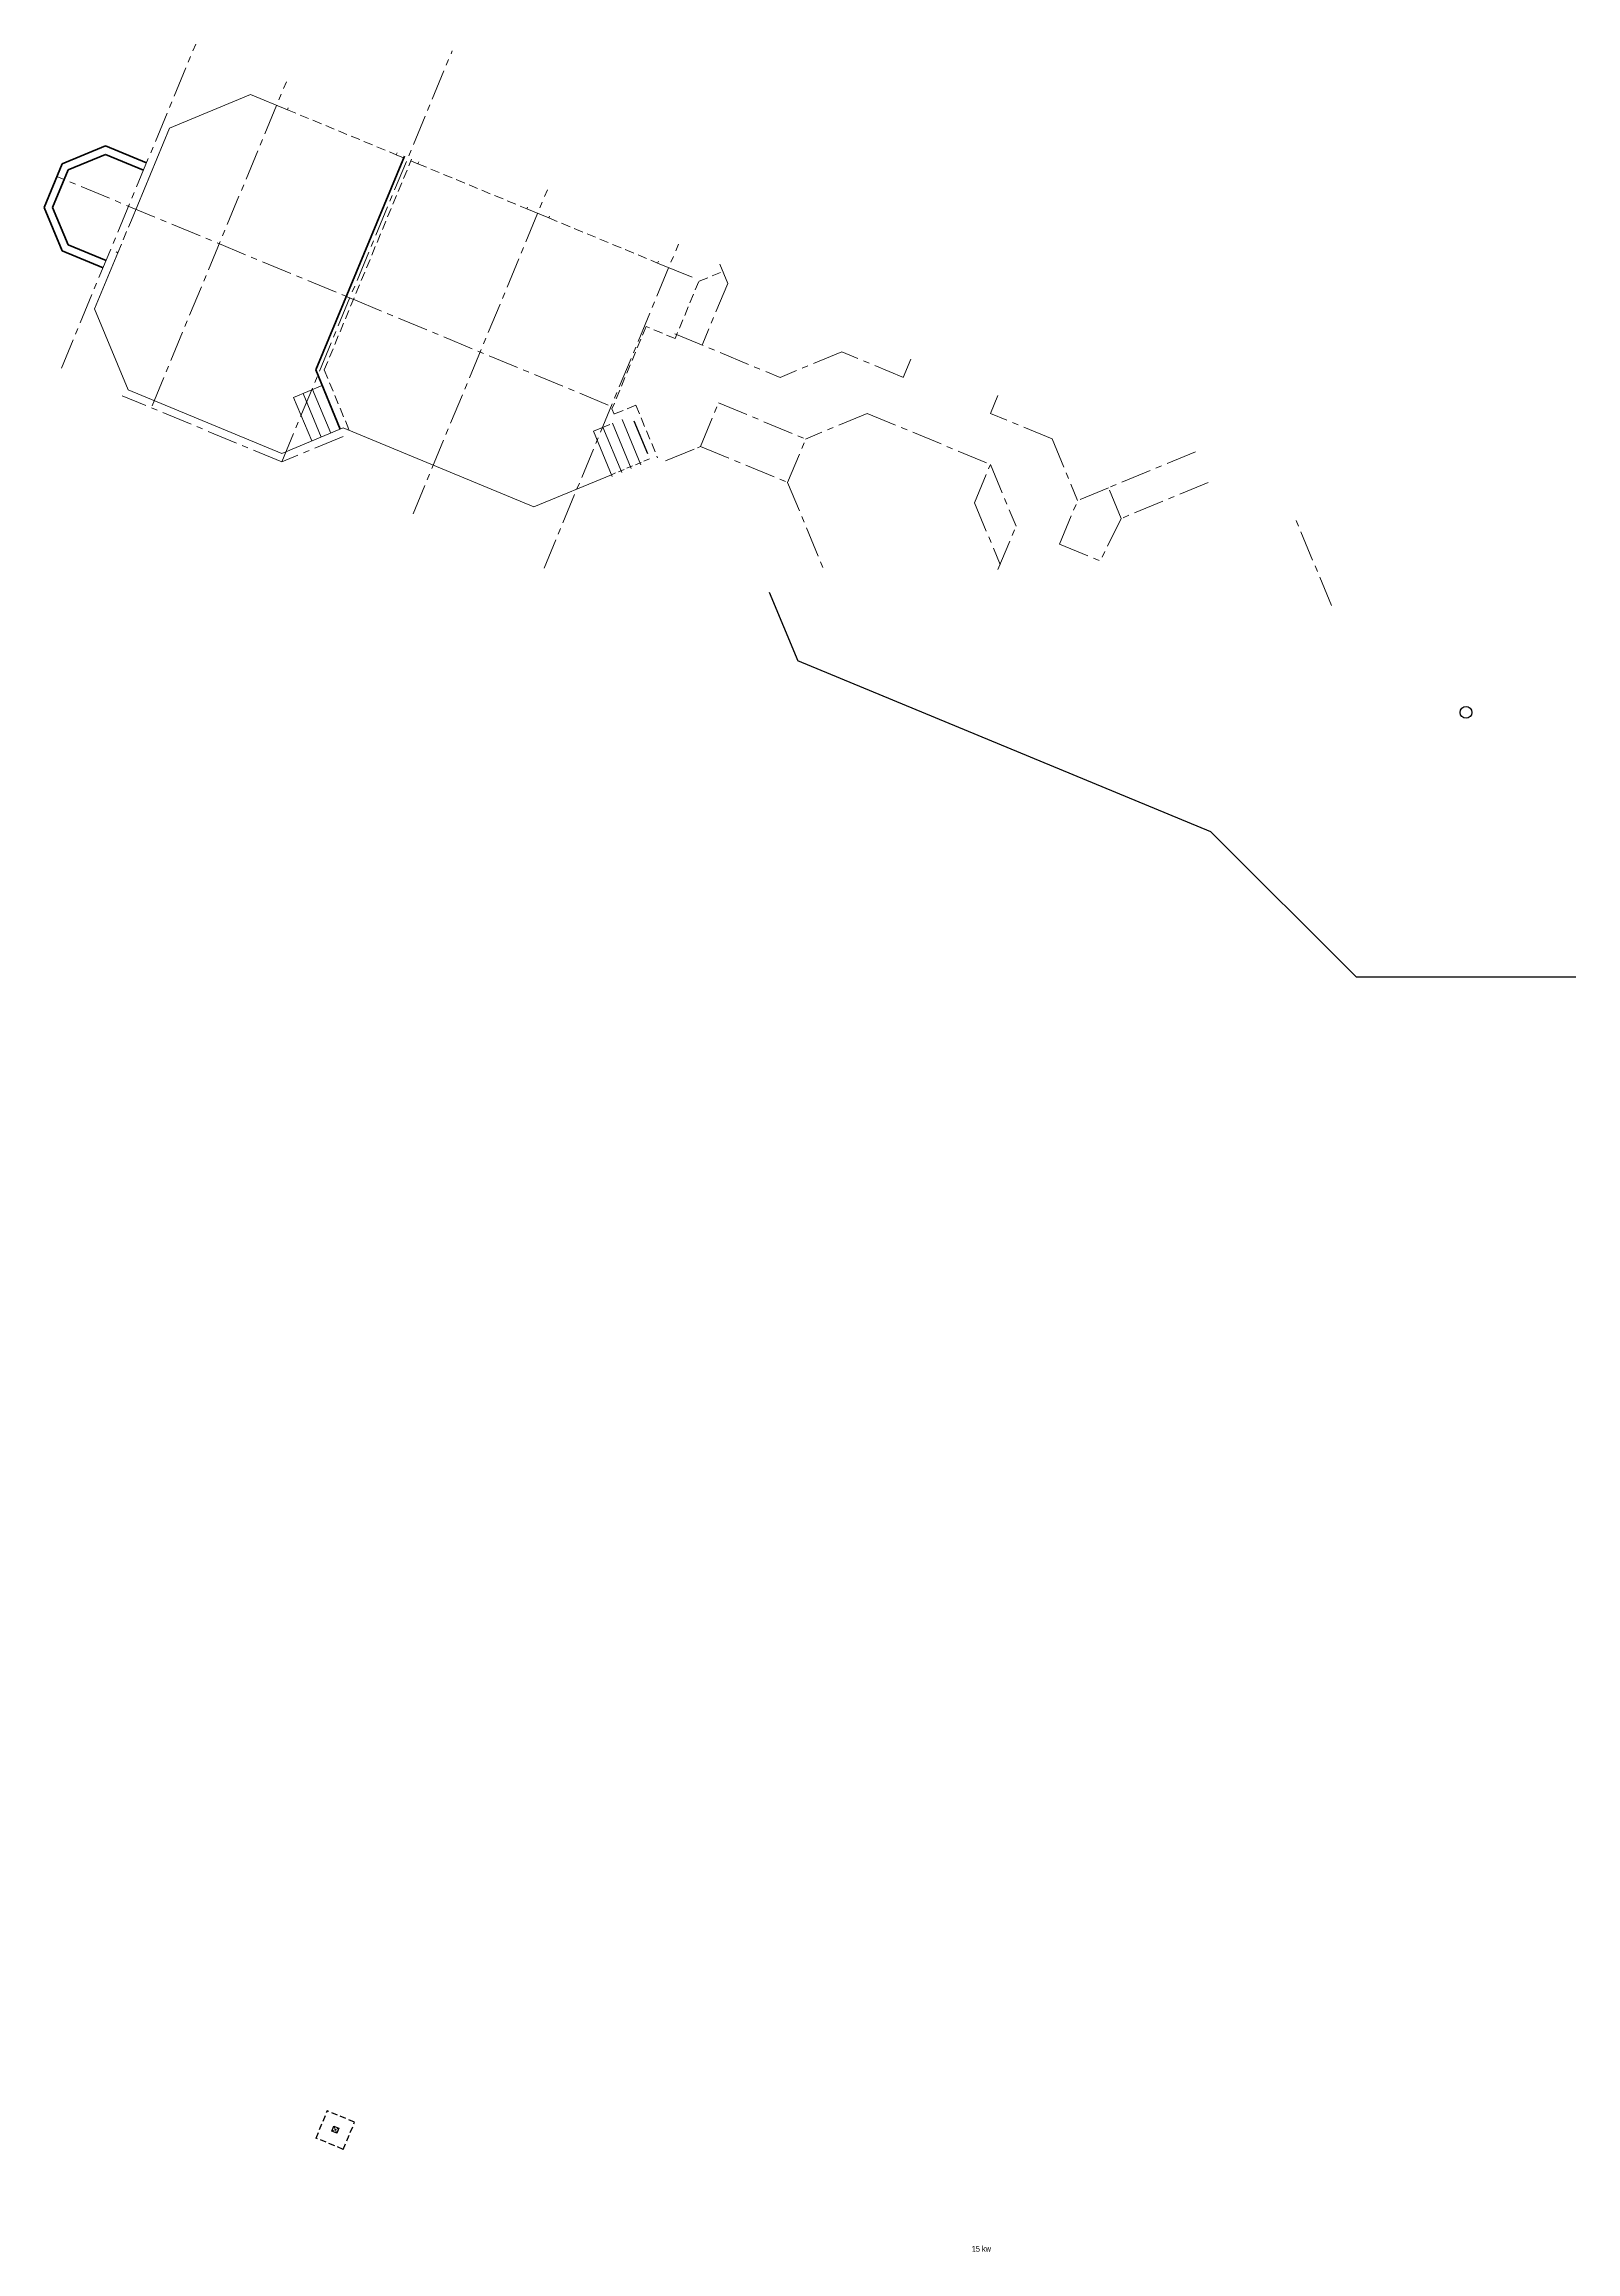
# Model space of a CAD drawing. Header units: inches. Extents: x 2775 to 28360, y 1488 to 9823.
# Drawn here: x 25750 to 27310, y 7575 to 9823 of the extents above; entities that cross this region are included whole.
import ezdxf

# ---------------------------------------------------------------- set-up
doc = ezdxf.new("R2010")
doc.units = ezdxf.units.IN
doc.header["$LTSCALE"] = 0.5
doc.header["$MEASUREMENT"] = 0
doc.linetypes.add('CENTER', pattern=[2, 1.25, -0.25, 0.25, -0.25])
doc.linetypes.add('HIDDEN', pattern=[0.375, 0.25, -0.125])
for name, color, linetype, lineweight in [('BALCONY', 3, 'CONTINUOUS', 30), ('FOOTING', 7, 'HIDDEN', 30), ('FOUNDATION', 7, 'CONTINUOUS', 40), ('GRID', 1, 'CENTER', 20), ('WALL FRAMING', 7, 'CONTINUOUS', 30)]:
    doc.layers.add(name, color=color, linetype=linetype, lineweight=lineweight)
doc.layers.add('HVAC', color=7, linetype='CONTINUOUS')
doc.layers.add('STAIRS', color=47, linetype='CONTINUOUS')
doc.styles.add('ARCHENT', font='technical.ttf', dxfattribs={"height": 2})

msp = doc.modelspace()

# ---------------------------------------------------------------- linework, layer by layer
at = {"layer": 'BALCONY', "color": 3, "ltscale": 50}
for p, q in [((26488.85165, 9265.03524), (26517.86667, 9195.04454)), ((26938.67818, 9020.81903), (27086.77172, 8872.77373)), ((27310.30077, 8872.81014), (27086.77172, 8872.77373))]:
    msp.add_line(p, q, dxfattribs=at)
at = {"layer": 'BALCONY', "color": 3, "ltscale": 150}
msp.add_line((26938.67818, 9020.81903), (26517.86667, 9195.04454), dxfattribs=at)
at = {"layer": 'FOOTING', "ltscale": 50}
for p, q in [((26027.22127, 7690.40388), (26038.70177, 7718.12026)), ((26066.30318, 7706.68739), (26038.58679, 7718.16789)), ((26054.93766, 7678.92337), (26066.41816, 7706.63976)), ((26054.82267, 7678.971), (26027.10629, 7690.4515))]:
    msp.add_line(p, q, dxfattribs=at)
at = {"layer": 'FOUNDATION', "color": 7, "linetype": 'Continuous', "lineweight": 20, "ltscale": 50}
for p, q in [((25960.45082, 9771.99629), (25877.89821, 9737.79968)), ((25801.67579, 9553.69764), (25835.88529, 9471.11391))]:
    msp.add_line(p, q, dxfattribs=at)
at = {"layer": 'FOUNDATION', "color": 7, "lineweight": 20, "ltscale": 50}
for p, q in [((25960.45082, 9771.99629), (25998.0233, 9756.44042)), ((25839.0805, 9644.04222), (25877.89821, 9737.79968)), ((26108.89631, 9710.53645), (26116.39196, 9707.43307)), ((26123.78347, 9704.37282), (26131.02731, 9701.3737)), ((26241.90032, 9655.46973), (26264.24276, 9646.21945)), ((25801.67579, 9553.69764), (25825.33161, 9610.83417)), ((26375.11577, 9600.31547), (26410.12122, 9585.82241)), ((25835.88529, 9471.11391), (25992.35102, 9406.39426)), ((25992.35102, 9406.39426), (26054.88469, 9432.41919)), ((26054.88469, 9432.41919), (26248.85948, 9352.01664)), ((26328.10941, 9384.7161), (26248.85948, 9352.01664))]:
    msp.add_line(p, q, dxfattribs=at)
at = {"layer": 'FOUNDATION', "lineweight": 20, "ltscale": 50}
for p, q in [((25998.78836, 9758.28831), (25998.0233, 9756.44042)), ((26109.66138, 9712.38433), (26108.89631, 9710.53645)), ((26131.79238, 9703.22159), (26131.02731, 9701.3737)), ((26242.66539, 9657.31761), (26241.90032, 9655.46973)), ((26265.00782, 9648.06733), (26264.24276, 9646.21945)), ((25823.49351, 9611.59519), (25825.34139, 9610.83012)), ((26375.88084, 9602.16336), (26375.11577, 9600.31547))]:
    msp.add_line(p, q, dxfattribs=at)
at = {"layer": 'FOUNDATION', "color": 7, "linetype": 'HIDDEN', "lineweight": 9, "ltscale": 75}
for p, q in [((25998.0233, 9756.44042), (26108.89631, 9710.53645)), ((26131.02731, 9701.3737), (26241.90032, 9655.46973)), ((26264.24276, 9646.21945), (26375.11577, 9600.31547))]:
    msp.add_line(p, q, dxfattribs=at)
at = {"layer": 'FOUNDATION', "linetype": 'Continuous', "ltscale": 50}
for p, q in [((25812.82924, 9719.50471), (25768.54989, 9701.16242)), ((25812.83004, 9710.84582), (25774.75676, 9695.07433)), ((25750.27565, 9656.87673), (25768.58235, 9612.68328)), ((25758.93483, 9656.87683), (25774.7049, 9618.80696))]:
    msp.add_line(p, q, dxfattribs=at)
at = {"layer": 'FOUNDATION', "ltscale": 50}
for p, q in [((25812.82924, 9719.50471), (25854.46521, 9702.26646)), ((25768.63378, 9701.19717), (25750.27565, 9656.87673)), ((25774.75676, 9695.07433), (25758.93483, 9656.87683)), ((25812.83004, 9710.84582), (25851.40495, 9694.87492)), ((26026.84326, 9491.39286), (26117.15776, 9709.28066)), ((25768.58235, 9612.68328), (25810.23571, 9595.43784)), ((25774.7049, 9618.80696), (25813.29598, 9602.82937))]:
    msp.add_line(p, q, dxfattribs=at)
at = {"layer": 'FOUNDATION', "linetype": 'HIDDEN', "lineweight": 9, "ltscale": 75}
for q in [(26124.54929, 9706.22039), (26061.04117, 9429.86733)]:
    msp.add_line((26035.50412, 9491.39489), q, dxfattribs=at)
at = {"layer": 'FOUNDATION', "color": 7, "linetype": 'HIDDEN', "lineweight": 20, "ltscale": 75}
for p, q in [((25825.33161, 9610.83417), (25839.0805, 9644.04222)), ((26417.01063, 9581.54935), (26392.91786, 9523.35743)), ((26363.3517, 9535.59849), (26328.61907, 9451.70785)), ((26392.91786, 9523.35743), (26363.3517, 9535.59849)), ((26328.61907, 9451.70785), (26330.83541, 9446.36155))]:
    msp.add_line(p, q, dxfattribs=at)
at = {"layer": 'FOUNDATION', "linetype": 'HIDDEN', "lineweight": 20, "ltscale": 75}
for p, q in [((26439.18979, 9590.73717), (26417.01063, 9581.54935)), ((26352.90509, 9455.46776), (26330.83541, 9446.36155)), ((26352.90509, 9455.46776), (26375.09549, 9401.93955))]:
    msp.add_line(p, q, dxfattribs=at)
at = {"layer": 'FOUNDATION', "lineweight": 20, "ltscale": 75}
msp.add_line((26057.88022, 9566.27093), (26065.27051, 9563.20765), dxfattribs=at)
at = {"layer": 'FOUNDATION', "ltscale": 10}
msp.add_line((26026.84326, 9491.39286), (26051.84532, 9431.15428), dxfattribs=at)
at = {"layer": 'FOUNDATION', "color": 7, "linetype": 'HIDDEN', "lineweight": 20, "ltscale": 50}
msp.add_line((26366.93436, 9400.73573), (26328.10941, 9384.7161), dxfattribs=at)
at = {"layer": 'GRID', "ltscale": 50}
for p, q in [((25767.82438, 9493.03899), (25904.68818, 9823.22911)), ((25992.3526, 9397.73624), (26165.8735, 9816.36326)), ((25860.16382, 9454.7643), (25997.02762, 9784.95441)), ((26324.82928, 9455.62055), (25763.3201, 9688.3661)), ((26126.0115, 9344.69452), (26262.8753, 9674.88464)), ((26259.47259, 9289.412), (26396.33639, 9619.60211)), ((26446.44344, 9579.44289), (26438.32083, 9599.03646)), ((26392.74354, 9528.16475), (26499.86303, 9483.81485)), ((26562.58541, 9509.79775), (26499.86303, 9483.81485)), ((26625.34898, 9483.82581), (26562.58541, 9509.79775)), ((26625.34417, 9483.81419), (26632.9642, 9502.21904)), ((25992.3526, 9397.73624), (25829.75216, 9465.13412)), ((26418.79066, 9413.47801), (26437.15224, 9457.82722)), ((26437.15224, 9457.82722), (26525.85066, 9421.10403)), ((26588.66076, 9447.05057), (26525.81433, 9421.01628)), ((26588.66076, 9447.05057), (26714.14175, 9395.0986)), ((26721.66263, 9465.4959), (26714.05419, 9447.11905)), ((26776.82929, 9421.14232), (26714.05419, 9447.11905)), ((26054.91206, 9423.76543), (25992.34936, 9397.72841)), ((26412.15677, 9410.74079), (26379.07698, 9397.09168)), ((26418.79066, 9413.47801), (26415.68105, 9412.19495)), ((26418.79066, 9413.47801), (26507.48908, 9376.75485)), ((26507.48908, 9376.75485), (26525.81433, 9421.01628)), ((26776.82929, 9421.14232), (26802.8516, 9358.37071)), ((26922.92047, 9408.10965), (26834.16852, 9371.34385)), ((26697.91434, 9355.90412), (26714.14175, 9395.0986)), ((26714.14175, 9395.0986), (26740.1408, 9332.38309)), ((26507.48908, 9376.75485), (26544.27773, 9288.0124)), ((26697.91434, 9355.90412), (26723.88343, 9293.26086)), ((26784.46445, 9314.03209), (26802.8516, 9358.37071)), ((26834.16852, 9371.34385), (26802.8516, 9358.37071)), ((26847.1497, 9340.03029), (26834.16852, 9371.34385)), ((26935.90165, 9376.79609), (26847.1497, 9340.03029)), ((26721.7281, 9288.05504), (26740.11085, 9332.45534)), ((26847.1497, 9340.03029), (26826.01626, 9296.82869)), ((27061.38875, 9251.33047), (27024.60007, 9340.07293)), ((26784.46445, 9314.03209), (26826.01626, 9296.82869))]:
    msp.add_line(p, q, dxfattribs=at)
at = {"layer": 'GRID', "color": 1, "ltscale": 50}
msp.add_line((26446.44344, 9579.44289), (26420.46181, 9516.68875), dxfattribs=at)
at = {"layer": 'GRID', "color": 6, "linetype": 'Continuous', "lineweight": 30, "ltscale": 50}
msp.add_circle((27198.45931, 9142.60224), 6.00011, dxfattribs=at)
at = {"layer": 'STAIRS', "lineweight": 20, "ltscale": 50}
for p, q in [((26004.35124, 9463.41209), (26033.45508, 9475.49165)), ((26326.4835, 9435.96903), (26309.72823, 9429.05561)), ((26309.72823, 9429.05561), (26328.87532, 9382.86856)), ((26319.43447, 9433.06052), (26338.58156, 9386.87347)), ((26329.14071, 9437.06543), (26348.28779, 9390.87837)), ((26338.84694, 9441.07033), (26357.99403, 9394.88328))]:
    msp.add_line(p, q, dxfattribs=at)
at = {"layer": 'STAIRS', "lineweight": 20, "ltscale": 10}
for p, q in [((26014.04911, 9467.43719), (26032.45731, 9423.08548)), ((26023.74697, 9471.46229), (26042.15131, 9427.11988)), ((26004.35124, 9463.41209), (26022.7633, 9419.05108))]:
    msp.add_line(p, q, dxfattribs=at)
at = {"layer": 'STAIRS', "lineweight": 30, "ltscale": 50}
msp.add_line((26350.85012, 9439.5345), (26364.63641, 9406.2789), dxfattribs=at)
at = {"layer": 'WALL FRAMING', "color": 6, "lineweight": 9, "ltscale": 75}
for p, q in [((26050.56038, 7700.47445), (26043.37428, 7697.49787)), ((26045.47904, 7702.57921), (26048.45562, 7695.39312))]:
    msp.add_line(p, q, dxfattribs=at)
at = {"layer": 'WALL FRAMING', "color": 6, "ltscale": 75}
msp.add_lwpolyline([(26045.47904, 7702.57921), (26050.56038, 7700.47445), (26048.45562, 7695.39312), (26043.37428, 7697.49787)], close=True, dxfattribs=at)

# ---------------------------------------------------------------- texts
at = {"layer": 'HVAC', "color": 1, "linetype": 'Continuous', "ltscale": 0.25, "insert": (26704.76559, 7580.68619), "char_height": 6, "attachment_point": 2, "rotation": 0.66301194, "style": 'ARCHENT'}
msp.add_mtext('15 kw', dxfattribs=at)

doc.saveas('drawing.dxf')
